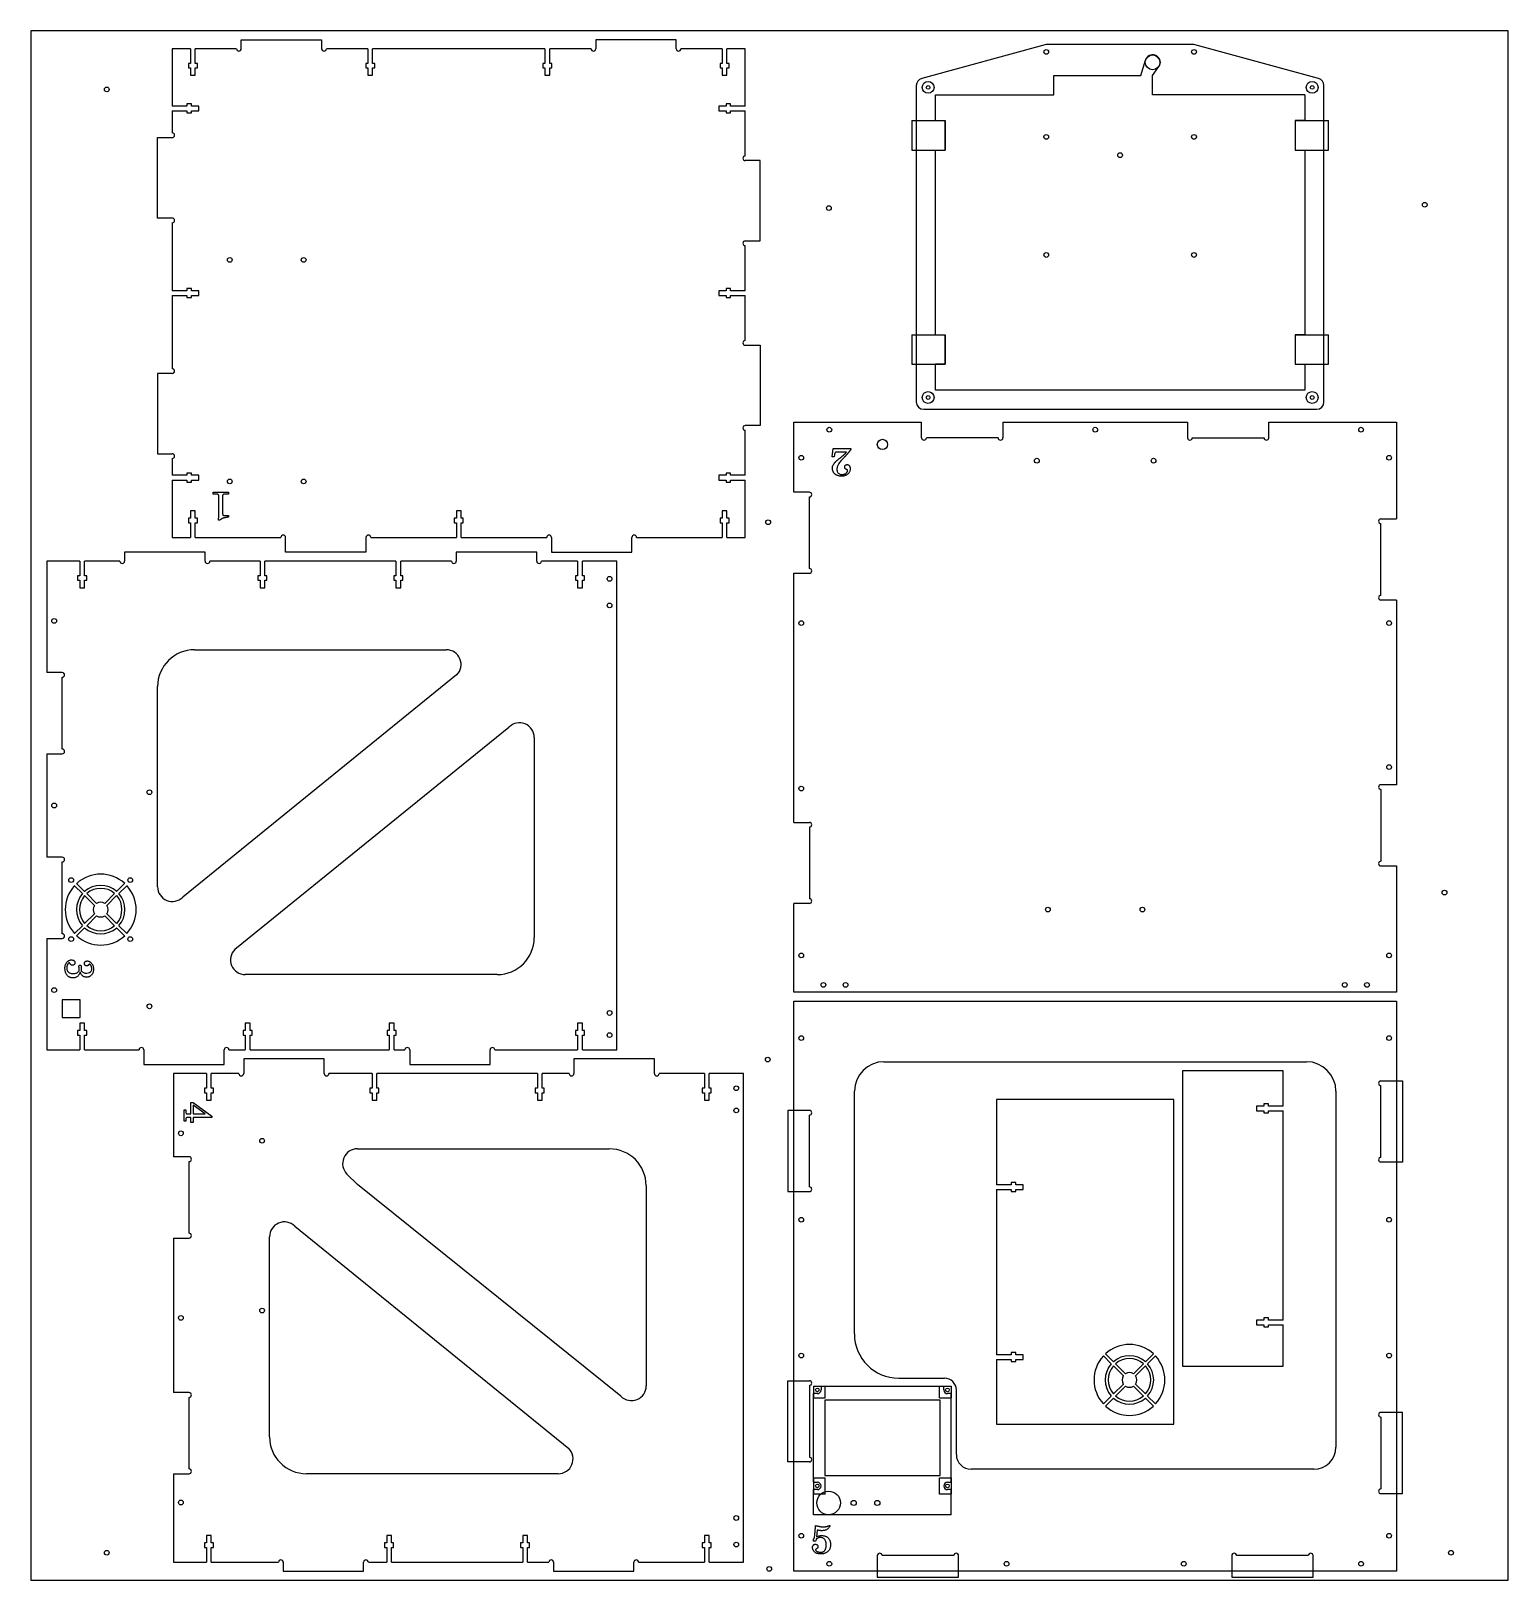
# Model space of a CAD drawing. Header units: inches. Extents: x 0 to 1000, y 0 to 1049.
import ezdxf

# ---------------------------------------------------------------- set-up
doc = ezdxf.new("R2010")
doc.units = ezdxf.units.IN
doc.header["$MEASUREMENT"] = 0
for name, color, linetype in [('helpline', 6, 'Continuous'), ('Layer_1', 7, 'Continuous'), ('m', 3, 'Continuous'), ('profil-wew', 4, 'Continuous'), ('wiercenie', 5, 'Continuous'), ('Wybranie 2mm', 3, 'Continuous'), ('Wybranie 3mm', 4, 'Continuous'), ('Wybranie 5mm', 3, 'Continuous'), ('Wybranie 8mm', 4, 'Continuous')]:
    doc.layers.add(name, color=color, linetype=linetype)

msp = doc.modelspace()

# ---------------------------------------------------------------- linework, layer by layer
for p, q in [((142.4, 1037), (142.4, 1043)), ((142.4, 1043), (196.8, 1043)), ((196.8, 1043), (196.8, 1037)), ((436.8, 1043), (382.4, 1043)), ((382.4, 1043), (382.4, 1037)), ((436.8, 1037), (436.8, 1043)), ((687.4, 1039.8), (603.1, 1016.8)), ((787.4, 1039.8), (687.4, 1039.8)), ((871.7, 1016.8), (787.4, 1039.8)), ((599.4, 1012), (599.4, 797.8)), ((875.4, 797.8), (875.4, 1012)), ((85.6, 976.8), (95.6, 976.8)), ((85.6, 922.3), (85.6, 976.8)), ((493.6, 961.2), (483.6, 961.2)), ((493.6, 906.8), (493.6, 961.2)), ((95.6, 922.3), (85.6, 922.3)), ((483.6, 906.8), (493.6, 906.8)), ((483.6, 836.2), (493.6, 836.2)), ((493.6, 836.2), (493.6, 781.8)), ((95.6, 817.1), (85.6, 817.1)), ((85.6, 817.1), (85.6, 762.7)), ((604.4, 792.8), (870.4, 792.8)), ((493.6, 781.8), (483.6, 781.8)), ((603, 773.5), (603, 784)), ((658, 784), (658, 773.5)), ((783, 784), (783, 773.5)), ((838, 773.5), (838, 784)), ((654.8, 773.5), (606.2, 773.5)), ((786.2, 773.5), (834.8, 773.5)), ((85.6, 762.7), (95.6, 762.7)), ((527, 736.7), (516.5, 736.7)), ((527, 685), (527, 733.5)), ((914, 718.6), (924.5, 718.6)), ((914, 666.8), (914, 715.4)), ((172.4, 696), (172.4, 706)), ((226.8, 706), (226.8, 696)), ((352.4, 706), (352.4, 696)), ((406.8, 696), (406.8, 706)), ((117.9, 696), (63.4, 696)), ((63.4, 696), (63.4, 690)), ((117.9, 690), (117.9, 696)), ((226.8, 696), (172.4, 696)), ((342.4, 696), (287.9, 696)), ((287.9, 696), (287.9, 690)), ((342.4, 690), (342.4, 696)), ((352.4, 696), (406.8, 696)), ((10.7, 690), (10.7, 614.5)), ((33.1, 690), (10.7, 690)), ((60.2, 690), (36.3, 690)), ((155.1, 690), (121.1, 690)), ((247.1, 690), (158.3, 690)), ((284.7, 690), (250.3, 690)), ((370.1, 690), (345.6, 690)), ((396.7, 690), (373.3, 690)), ((396.7, 359), (396.7, 690)), ((516.5, 681.8), (527, 681.8)), ((924.5, 663.6), (914, 663.6)), ((110.7, 630), (281.2, 630)), ((21.2, 614.5), (10.7, 614.5)), ((21.2, 562.7), (21.2, 611.3)), ((288.2, 612.9), (102.7, 462.4)), ((85.7, 469.5), (85.7, 605)), ((138.1, 427.1), (323.6, 577.6)), ((340.7, 570.5), (340.7, 435)), ((10.7, 559.5), (21.2, 559.5)), ((10.7, 559.5), (10.7, 489.5)), ((924.5, 538.6), (914, 538.6)), ((914, 535.4), (914, 486.8)), ((516.5, 513.1), (527, 513.1)), ((527, 509.9), (527, 461.4)), ((21.2, 489.5), (10.7, 489.5)), ((21.2, 437.7), (21.2, 486.3)), ((914, 483.6), (924.5, 483.6)), ((34.9, 464.9), (29.5, 470.2)), ((30.9, 471.7), (36.3, 466.3)), ((43, 456.8), (36.3, 463.5)), ((37.7, 464.9), (44.4, 458.2)), ((49.9, 458.2), (56.6, 464.9)), ((58, 463.5), (51.3, 456.8)), ((58, 466.3), (63.4, 471.7)), ((64.8, 470.2), (59.4, 464.9)), ((36.3, 444.5), (43, 451.2)), ((51.3, 451.2), (58, 444.5)), ((527, 458.2), (516.5, 458.2)), ((29.5, 437.8), (34.9, 443.1)), ((36.3, 441.7), (30.9, 436.3)), ((44.4, 449.8), (37.7, 443.1)), ((56.6, 443.1), (49.9, 449.8)), ((63.4, 436.3), (58, 441.7)), ((59.4, 443.1), (64.8, 437.8)), ((10.7, 434.5), (21.2, 434.5)), ((10.7, 434.5), (10.7, 359)), ((315.7, 410), (145.1, 410)), ((21.2, 393), (21.2, 381)), ((33.2, 393), (21.2, 393)), ((33.2, 381), (33.2, 393)), ((21.2, 381), (33.2, 381)), ((10.7, 359), (33.1, 359)), ((36.3, 359), (73.2, 359)), ((76.4, 359), (76.4, 349)), ((130.8, 349), (130.8, 359)), ((134, 359), (145.1, 359)), ((148.3, 359), (242.6, 359)), ((245.8, 359), (253.2, 359)), ((256.4, 359), (256.4, 349)), ((310.8, 349), (310.8, 359)), ((314, 359), (370.1, 359)), ((373.3, 359), (396.7, 359)), ((76.4, 349), (130.8, 349)), ((198.5, 353), (144, 353)), ((144, 353), (144, 343)), ((198.5, 343), (198.5, 353)), ((256.4, 349), (310.8, 349)), ((367.6, 353), (367.6, 343)), ((422.1, 353), (367.6, 353)), ((422.1, 343), (422.1, 353)), ((577.5, 351), (863.5, 351)), ((557.5, 166.7), (557.5, 331)), ((883.5, 331), (883.5, 90)), ((107, 286.6), (96.5, 286.6)), ((107, 234.8), (107, 283.4)), ((221, 292), (391.5, 292)), ((221, 267.9), (213.9, 274.9)), ((399.4, 124.4), (221, 267.9)), ((416.5, 267), (416.5, 131.5)), ((96.5, 231.6), (107, 231.6)), ((161.5, 97), (161.5, 232.5)), ((178.6, 239.6), (364.1, 89.1)), ((731.4, 146.4), (726.1, 151.8)), ((727.5, 153.2), (732.9, 147.8)), ((754.6, 147.8), (760, 153.2)), ((761.4, 151.8), (756, 146.4)), ((587.5, 136.7), (618.5, 136.7)), ((739.6, 138.3), (732.9, 145)), ((734.3, 146.4), (741, 139.7)), ((746.5, 139.7), (753.2, 146.4)), ((754.6, 145), (747.9, 138.3)), ((107, 126.9), (96.5, 126.9)), ((626.5, 85), (626.5, 128.7)), ((732.9, 126.1), (739.6, 132.7)), ((741, 131.3), (734.3, 124.6)), ((753.2, 124.6), (746.5, 131.3)), ((747.9, 132.7), (754.6, 126.1)), ((107, 75.2), (107, 123.7)), ((537.4, 121.7), (537.4, 70.7)), ((615.5, 121.7), (537.4, 121.7)), ((615.5, 70.7), (615.5, 121.7)), ((726.1, 119.3), (731.4, 124.6)), ((732.9, 123.2), (727.5, 117.8)), ((760, 117.8), (754.6, 123.2)), ((756, 124.6), (761.4, 119.3)), ((868.5, 75), (636.5, 75)), ((96.5, 72), (107, 72)), ((357, 72), (186.5, 72)), ((537.4, 70.7), (615.5, 70.7)), ((170.8, 12), (170.8, 6)), ((225.2, 6), (225.2, 12)), ((353.8, 12), (353.8, 6)), ((408.2, 6), (408.2, 12)), ((170.8, 6), (225.2, 6)), ((353.8, 6), (408.2, 6))]:
    msp.add_line(p, q)
for points in [[(108, 1037), (95.6, 1037), (95.6, 998.1)], [(108, 1037), (108, 1027), (106.6, 1027), (106.6, 1024), (108, 1024), (108, 1019), (111.2, 1019), (111.2, 1024), (112.7, 1024), (112.7, 1027), (111.2, 1027), (111.2, 1037)], [(139.2, 1037), (111.2, 1037)], [(228, 1037), (200, 1037)], [(228, 1037), (228, 1027), (226.6, 1027), (226.6, 1024), (228, 1024), (228, 1019), (231.2, 1019), (231.2, 1024), (232.7, 1024), (232.7, 1027), (231.2, 1027), (231.2, 1037)], [(348, 1037), (231.2, 1037)], [(348, 1037), (348, 1027), (346.6, 1027), (346.6, 1024), (348, 1024), (348, 1019), (351.2, 1019), (351.2, 1024), (352.7, 1024), (352.7, 1027), (351.2, 1027), (351.2, 1037)], [(379.2, 1037), (351.2, 1037)], [(468, 1037), (440, 1037)], [(468, 1037), (468, 1027), (466.6, 1027), (466.6, 1024), (468, 1024), (468, 1019), (471.2, 1019), (471.2, 1024), (472.7, 1024), (472.7, 1027), (471.2, 1027), (471.2, 1037)], [(483.6, 1037), (471.2, 1037)], [(483.6, 998.1), (483.6, 1037)], [(95.6, 994.9), (105.6, 994.9), (105.6, 993.5), (108.7, 993.5), (108.7, 994.9), (113.7, 994.9), (113.7, 998.1), (108.7, 998.1), (108.7, 999.6), (105.6, 999.6), (105.6, 998.1), (95.6, 998.1)], [(483.6, 998.1), (473.7, 998.1), (473.7, 999.6), (470.6, 999.6), (470.6, 998.1), (465.6, 998.1), (465.6, 994.9), (470.6, 994.9), (470.6, 993.5), (473.7, 993.5), (473.7, 994.9), (483.6, 994.9)], [(95.6, 994.9), (95.6, 980)], [(483.6, 964.4), (483.6, 994.9)], [(95.6, 919.1), (95.6, 873.1)], [(483.6, 873.1), (483.6, 903.6)], [(95.6, 869.9), (105.6, 869.9), (105.6, 868.5), (108.7, 868.5), (108.7, 869.9), (113.7, 869.9), (113.7, 873.1), (108.7, 873.1), (108.7, 874.6), (105.6, 874.6), (105.6, 873.1), (95.6, 873.1)], [(483.6, 873.1), (473.7, 873.1), (473.7, 874.6), (470.6, 874.6), (470.6, 873.1), (465.6, 873.1), (465.6, 869.9), (470.6, 869.9), (470.6, 868.5), (473.7, 868.5), (473.7, 869.9), (483.6, 869.9)], [(95.6, 869.9), (95.6, 820.3)], [(483.6, 839.4), (483.6, 869.9)], [(483.6, 748.1), (483.6, 778.6)], [(516.5, 784), (603, 784)], [(516.5, 736.7), (516.5, 784)], [(658, 784), (783, 784)], [(838, 784), (924.5, 784), (924.5, 718.6)], [(95.6, 759.5), (95.6, 748.1)], [(95.6, 744.9), (105.6, 744.9), (105.6, 743.5), (108.7, 743.5), (108.7, 744.9), (113.7, 744.9), (113.7, 748.1), (108.7, 748.1), (108.7, 749.6), (105.6, 749.6), (105.6, 748.1), (95.6, 748.1)], [(95.6, 744.9), (95.6, 706), (108, 706)], [(483.6, 748.1), (473.7, 748.1), (473.7, 749.6), (470.6, 749.6), (470.6, 748.1), (465.6, 748.1), (465.6, 744.9), (470.6, 744.9), (470.6, 743.5), (473.7, 743.5), (473.7, 744.9), (483.6, 744.9)], [(471.2, 706), (483.6, 706), (483.6, 744.9)], [(111.2, 706), (111.2, 716), (112.7, 716), (112.7, 719.1), (111.2, 719.1), (111.2, 724.1), (108, 724.1), (108, 719.1), (106.6, 719.1), (106.6, 716), (108, 716), (108, 706)], [(291.2, 706), (291.2, 716), (292.7, 716), (292.7, 719.1), (291.2, 719.1), (291.2, 724.1), (288, 724.1), (288, 719.1), (286.6, 719.1), (286.6, 716), (288, 716), (288, 706)], [(471.2, 706), (471.2, 716), (472.7, 716), (472.7, 719.1), (471.2, 719.1), (471.2, 724.1), (468, 724.1), (468, 719.1), (466.6, 719.1), (466.6, 716), (468, 716), (468, 706)], [(111.2, 706), (169.2, 706)], [(230, 706), (288, 706)], [(291.2, 706), (349.2, 706)], [(410, 706), (468, 706)], [(33.1, 690), (33.1, 680.1), (31.6, 680.1), (31.6, 677), (33.1, 677), (33.1, 672), (36.3, 672), (36.3, 677), (37.7, 677), (37.7, 680.1), (36.3, 680.1), (36.3, 690)], [(155.1, 690), (155.1, 680.1), (153.6, 680.1), (153.6, 677), (155.1, 677), (155.1, 672), (158.3, 672), (158.3, 677), (159.7, 677), (159.7, 680.1), (158.3, 680.1), (158.3, 690)], [(247.1, 690), (247.1, 680.1), (245.6, 680.1), (245.6, 677), (247.1, 677), (247.1, 672), (250.3, 672), (250.3, 677), (251.7, 677), (251.7, 680.1), (250.3, 680.1), (250.3, 690)], [(370.1, 690), (370.1, 680.1), (368.6, 680.1), (368.6, 677), (370.1, 677), (370.1, 672), (373.3, 672), (373.3, 677), (374.7, 677), (374.7, 680.1), (373.3, 680.1), (373.3, 690)], [(516.5, 513.1), (516.5, 681.8)], [(924.5, 663.6), (924.5, 538.6)], [(924.5, 483.6), (924.5, 398), (516.5, 398), (516.5, 458.2)], [(924.5, 6), (516.5, 6), (516.5, 392), (924.5, 392), (924.5, 6)], [(36.3, 359), (36.3, 369), (37.7, 369), (37.7, 372.1), (36.3, 372.1), (36.3, 377.1), (33.1, 377.1), (33.1, 372.1), (31.6, 372.1), (31.6, 369), (33.1, 369), (33.1, 359)], [(148.3, 359), (148.3, 369), (149.7, 369), (149.7, 372.1), (148.3, 372.1), (148.3, 377.1), (145.1, 377.1), (145.1, 372.1), (143.6, 372.1), (143.6, 369), (145.1, 369), (145.1, 359)], [(245.8, 359), (245.8, 369), (247.2, 369), (247.2, 372.1), (245.8, 372.1), (245.8, 377.1), (242.6, 377.1), (242.6, 372.1), (241.1, 372.1), (241.1, 369), (242.6, 369), (242.6, 359)], [(373.3, 359), (373.3, 369), (374.7, 369), (374.7, 372.1), (373.3, 372.1), (373.3, 377.1), (370.1, 377.1), (370.1, 372.1), (368.6, 372.1), (368.6, 369), (370.1, 369), (370.1, 359)], [(118.9, 343), (96.5, 343), (96.5, 286.6)], [(118.9, 343), (118.9, 333.1), (117.4, 333.1), (117.4, 329.9), (118.9, 329.9), (118.9, 324.9), (122.1, 324.9), (122.1, 329.9), (123.5, 329.9), (123.5, 333.1), (122.1, 333.1), (122.1, 343)], [(140.8, 343), (122.1, 343)], [(230.9, 343), (201.7, 343)], [(230.9, 343), (230.9, 333.1), (229.4, 333.1), (229.4, 329.9), (230.9, 329.9), (230.9, 324.9), (234.1, 324.9), (234.1, 329.9), (235.5, 329.9), (235.5, 333.1), (234.1, 333.1), (234.1, 343)], [(342.9, 343), (234.1, 343)], [(342.9, 343), (342.9, 333.1), (341.4, 333.1), (341.4, 329.9), (342.9, 329.9), (342.9, 324.9), (346.1, 324.9), (346.1, 329.9), (347.5, 329.9), (347.5, 333.1), (346.1, 333.1), (346.1, 343)], [(364.4, 343), (346.1, 343)], [(455.9, 343), (425.3, 343)], [(455.9, 343), (455.9, 333.1), (454.4, 333.1), (454.4, 329.9), (455.9, 329.9), (455.9, 324.9), (459.1, 324.9), (459.1, 329.9), (460.5, 329.9), (460.5, 333.1), (459.1, 333.1), (459.1, 343)], [(459.1, 12), (482.5, 12), (482.5, 343), (459.1, 343)], [(847.7, 321), (847.7, 344.9), (779.7, 344.9), (779.7, 144.9)], [(773.7, 325.5), (653.7, 325.5), (653.7, 267.6)], [(653.7, 149.4), (653.7, 105.5), (773.7, 105.5), (773.7, 325.5)], [(847.7, 321), (837.8, 321), (837.8, 322.5), (834.7, 322.5), (834.7, 321), (829.7, 321), (829.7, 317.8), (834.7, 317.8), (834.7, 316.4), (837.8, 316.4), (837.8, 317.8), (847.7, 317.8)], [(847.7, 176), (847.7, 317.8)], [(653.7, 264.4), (663.7, 264.4), (663.7, 263), (666.8, 263), (666.8, 264.4), (671.8, 264.4), (671.8, 267.6), (666.8, 267.6), (666.8, 269.1), (663.7, 269.1), (663.7, 267.6), (653.7, 267.6)], [(653.7, 264.4), (653.7, 152.6)], [(96.5, 231.6), (96.5, 126.9)], [(779.7, 144.9), (847.7, 144.9), (847.7, 172.8)], [(847.7, 176), (837.8, 176), (837.8, 177.5), (834.7, 177.5), (834.7, 176), (829.7, 176), (829.7, 172.8), (834.7, 172.8), (834.7, 171.4), (837.8, 171.4), (837.8, 172.8), (847.7, 172.8)], [(653.7, 149.4), (663.7, 149.4), (663.7, 148), (666.8, 148), (666.8, 149.4), (671.8, 149.4), (671.8, 152.6), (666.8, 152.6), (666.8, 154.1), (663.7, 154.1), (663.7, 152.6), (653.7, 152.6)], [(96.5, 72), (96.5, 12)], [(122.1, 12), (122.1, 22), (123.5, 22), (123.5, 25.1), (122.1, 25.1), (122.1, 30.1), (118.9, 30.1), (118.9, 25.1), (117.4, 25.1), (117.4, 22), (118.9, 22), (118.9, 12)], [(244.1, 12), (244.1, 22), (245.5, 22), (245.5, 25.1), (244.1, 25.1), (244.1, 30.1), (240.9, 30.1), (240.9, 25.1), (239.4, 25.1), (239.4, 22), (240.9, 22), (240.9, 12)], [(336.1, 12), (336.1, 22), (337.5, 22), (337.5, 25.1), (336.1, 25.1), (336.1, 30.1), (332.9, 30.1), (332.9, 25.1), (331.4, 25.1), (331.4, 22), (332.9, 22), (332.9, 12)], [(459.1, 12), (459.1, 22), (460.5, 22), (460.5, 25.1), (459.1, 25.1), (459.1, 30.1), (455.9, 30.1), (455.9, 25.1), (454.4, 25.1), (454.4, 22), (455.9, 22), (455.9, 12)], [(96.5, 12), (118.9, 12)], [(122.1, 12), (167.6, 12)], [(228.4, 12), (240.9, 12)], [(244.1, 12), (332.9, 12)], [(336.1, 12), (350.6, 12)], [(411.4, 12), (455.9, 12)]]:
    msp.add_lwpolyline(points)
for centre, radius in [((687.4, 1034.8), 1.6), ((787.4, 1034.8), 1.6), ((607.4, 1010.8), 1.25), ((867.4, 1010.8), 1.25), ((687.4, 977.3), 1.6), ((787.4, 977.3), 1.6), ((737.4, 964.9), 1.6), ((134.6, 894), 1.6), ((687.4, 897.3), 1.6), ((787.4, 897.3), 1.6), ((607.4, 800.8), 1.25), ((867.4, 800.8), 1.25), ((540.5, 779), 1.6), ((720.5, 779), 1.6), ((576.5, 769), 3.5), ((521.5, 760), 1.6), ((681, 758), 1.6), ((760, 758), 1.6), ((919.5, 760), 1.6), ((184.6, 744), 1.6), ((391.7, 660), 1.6), ((15.7, 649.5), 1.6), ((521.5, 648), 1.6), ((919.5, 648), 1.6), ((919.5, 550.5), 1.6), ((80.2, 533.5), 1.6), ((521.5, 536), 1.6), ((15.7, 524.5), 1.6), ((27.2, 474), 1.6), ((67.2, 474), 1.6), ((688.5, 454), 1.6), ((752.5, 454), 1.6), ((27.2, 434), 1.6), ((67.2, 434), 1.6), ((919.5, 423), 1.6), ((536.5, 403), 1.6), ((551.5, 403), 1.6), ((889.5, 403), 1.6), ((904.5, 403), 1.6), ((80.2, 388.5), 1.6), ((391.7, 384), 1.6), ((391.7, 369), 1.6), ((521.5, 367), 1.6), ((919.5, 367), 1.6), ((477.5, 333), 1.6), ((477.5, 318), 1.6), ((156.5, 297.5), 1.6), ((919.5, 244), 1.6), ((101.5, 177.5), 1.6), ((156.5, 182.5), 1.6), ((521.5, 152), 1.6), ((101.5, 52.5), 1.6), ((540, 52.2), 8), ((557, 52.2), 1.75), ((573, 52.2), 1.75), ((477.5, 42), 1.6), ((521.5, 30), 1.6), ((919.5, 30), 1.6), ((540.5, 11), 1.6), ((660.5, 11), 1.6), ((780.5, 11), 1.6), ((900.5, 11), 1.6)]:
    msp.add_circle(centre, radius)
for centre, radius, start, end in [((140.8, 1037), 1.6, 180, 0), ((198.4, 1037), 1.6, 180, 0), ((380.8, 1037), 1.6, 180, 360), ((438.4, 1037), 1.6, 180, 0), ((604.4, 1012), 5, 105.2551, 180), ((870.4, 1012), 5, 0, 74.7449), ((95.6, 978.4), 1.6, 270, 90), ((483.6, 962.8), 1.6, 90, 270), ((95.6, 920.7), 1.6, 270, 90), ((483.6, 905.2), 1.6, 90, 270), ((483.6, 837.8), 1.6, 90, 270), ((95.6, 818.7), 1.6, 270, 90), ((604.4, 797.8), 5, 180, 270), ((870.4, 797.8), 5, 270, 0), ((483.6, 780.2), 1.6, 90, 270), ((604.6, 773.5), 1.6, 180, 0), ((656.4, 773.5), 1.6, 180, 0), ((784.6, 773.5), 1.6, 180, 0), ((836.4, 773.5), 1.6, 180, 0), ((95.6, 761.1), 1.6, 270, 90), ((527, 735.1), 1.6, 270, 90), ((914, 717), 1.6, 90, 270), ((170.8, 706), 1.6, 0, 180), ((228.4, 706), 1.6, 0, 180), ((350.8, 706), 1.6, 0, 180), ((408.4, 706), 1.6, 0, 180), ((61.8, 690), 1.6, 180, 360), ((119.5, 690), 1.6, 180, 0), ((286.3, 690), 1.6, 180, 360), ((344, 690), 1.6, 180, 0), ((527, 683.4), 1.6, 270, 90), ((914, 665.2), 1.6, 90, 270), ((110.7, 605), 25, 90, 180), ((281.2, 620), 10, 315, 90), ((21.2, 612.9), 1.6, 270, 90), ((330.7, 570.5), 10, 0, 135), ((21.2, 561.1), 1.6, 270, 90), ((914, 537), 1.6, 90, 270), ((527, 511.5), 1.6, 270, 90), ((21.2, 487.9), 1.6, 270, 90), ((914, 485.2), 1.6, 90, 270), ((47.2, 454), 24, 47.388, 132.612), ((47.2, 454), 24, 137.388, 222.612), ((47.2, 454), 16.4, 138.4952, 221.5048), ((47.2, 454), 14.4, 138.9813, 221.0187), ((47.2, 454), 16.4, 48.4952, 131.5048), ((47.2, 454), 14.4, 48.9813, 131.0187), ((47.2, 454), 14.4, 318.9813, 41.0187), ((47.2, 454), 16.4, 318.4952, 41.5048), ((47.2, 454), 24, 317.388, 42.612), ((95.7, 469.5), 10, 180, 315), ((47.2, 454), 5, 146.537, 213.463), ((47.2, 454), 5, 56.537, 123.463), ((47.2, 454), 5, 326.537, 33.463), ((527, 459.8), 1.6, 270, 90), ((47.2, 454), 16.4, 228.4952, 311.5048), ((47.2, 454), 14.4, 228.9813, 311.0187), ((47.2, 454), 5, 236.537, 303.463), ((21.2, 436.1), 1.6, 270, 90), ((47.2, 454), 24, 227.388, 312.612), ((315.7, 435), 25, 270, 0), ((145.1, 420), 10, 135, 270), ((74.8, 359), 1.6, 0, 180), ((132.4, 359), 1.6, 0, 180), ((254.8, 359), 1.6, 0, 180), ((312.4, 359), 1.6, 0, 180), ((577.5, 331), 20, 90, 180), ((863.5, 331), 20, 0, 90), ((142.4, 343), 1.6, 180, 0), ((200.1, 343), 1.6, 180, 0), ((366, 343), 1.6, 180, 0), ((423.7, 343), 1.6, 180, 0), ((107, 285), 1.6, 270, 90), ((221, 282), 10, 90, 225), ((391.5, 267), 25, 0, 90), ((171.5, 232.5), 10, 45, 180), ((107, 233.2), 1.6, 270, 90), ((587.5, 166.7), 30, 180, 270), ((743.7, 135.5), 24, 47.388, 132.612), ((743.7, 135.5), 24, 137.388, 222.612), ((743.7, 135.5), 16.4, 48.4952, 131.5048), ((743.7, 135.5), 14.4, 48.9813, 131.0187), ((743.7, 135.5), 24, 317.388, 42.612), ((618.5, 128.7), 8, 360, 90), ((743.7, 135.5), 16.4, 138.4952, 221.5048), ((743.7, 135.5), 14.4, 138.9813, 221.0187), ((743.7, 135.5), 5, 146.537, 213.463), ((743.7, 135.5), 5, 56.537, 123.463), ((743.7, 135.5), 5, 326.537, 33.463), ((743.7, 135.5), 14.4, 318.9813, 41.0187), ((743.7, 135.5), 16.4, 318.4952, 41.5048), ((107, 125.3), 1.6, 270, 90), ((406.5, 131.5), 10, 225, 0), ((743.7, 135.5), 5, 236.537, 303.463), ((743.7, 135.5), 24, 227.388, 312.612), ((743.7, 135.5), 16.4, 228.4952, 311.5048), ((743.7, 135.5), 14.4, 228.9813, 311.0187), ((186.5, 97), 25, 180, 270), ((357, 82), 10, 270, 45), ((636.5, 85), 10, 180, 270), ((868.5, 90), 15, 270, 360), ((107, 73.6), 1.6, 270, 90), ((169.2, 12), 1.6, 360, 180), ((226.8, 12), 1.6, 360, 180), ((352.2, 12), 1.6, 360, 180), ((409.8, 12), 1.6, 360, 180)]:
    msp.add_arc(centre, radius, start, end)
at = {"layer": 'helpline'}
for p, q in [((1000, 1049), (0, 1049)), ((0, 1049), (0, 0)), ((1000, 0), (1000, 1049)), ((0, 0), (1000, 0))]:
    msp.add_line(p, q, dxfattribs=at)
at = {"layer": 'Layer_1', "color": 7}
for points in [[(544, 761.9), (543.7, 760.6), (542.5, 760.6), (543, 766.3)], [(543, 766.3), (555.1, 766.3), (555.1, 765.6)], [(552.2, 763.8), (546.2, 763.8)], [(550.4, 760), (548.8, 758.4)], [(124.7, 735.3), (123.3, 735.3), (123.3, 736.6), (133.8, 736.6), (133.8, 735.3), (132.1, 735.3)], [(127.1, 722.2), (127.1, 734.3)], [(129.7, 734.1), (129.7, 722.6)], [(127.9, 717.7), (127, 717.7)], [(131.4, 720.9), (133.7, 720.9), (133.7, 719.7)], [(32.6, 413.7), (32.6, 414.6)], [(104.8, 310.8), (104.8, 310.7), (103.6, 310.7), (103.6, 318.5), (104.8, 318.5), (104.8, 318.1)], [(106.1, 315.7), (108.2, 315.7), (108.2, 323.3), (109.8, 323.3), (122.4, 314.2), (122.4, 313.2)], [(117.9, 315.7), (109.8, 321.6), (109.8, 315.7), (117.9, 315.7)], [(122.4, 313.2), (109.8, 313.2), (109.8, 309.9), (108.2, 309.9), (108.2, 313.2), (106.1, 313.2)], [(532.3, 33.8), (531.9, 29.3)]]:
    msp.add_lwpolyline(points, dxfattribs=at)
for points, knots in [([(543.1, 750.6), (543, 750.8), (542.8, 751.3), (542.7, 752), (542.6, 752.9), (542.7, 754), (543.2, 755.3), (543.7, 756), (543.9, 756.4)], [0, 0, 0, 0, 0.699713, 1.407601, 2.140226, 3.430624, 4.723017, 6.081321, 6.081321, 6.081321, 6.081321]), ([(543.9, 756.4), (544, 756.4), (544.1, 756.6), (544.3, 756.8), (544.5, 757), (544.7, 757.2), (545, 757.5), (545.2, 757.7), (545.3, 757.8)], [0, 0, 0, 0, 0.26515, 0.549255, 0.852941, 1.186773, 1.560983, 1.975693, 1.975693, 1.975693, 1.975693]), ([(544.6, 763.5), (544.5, 763.5), (544.4, 763.4), (544.3, 763.2), (544.2, 762.9), (544.1, 762.6), (544, 762.3), (544, 762.1), (544, 761.9)], [0, 0, 0, 0, 0.21137, 0.441082, 0.696154, 0.990323, 1.333805, 1.72708, 1.72708, 1.72708, 1.72708]), ([(545.2, 763.8), (545.1, 763.8), (545, 763.7), (544.7, 763.6), (544.6, 763.6), (544.6, 763.5)], [0, 0, 0, 0, 0.2469244, 0.4687369, 0.6707101, 0.6707101, 0.6707101, 0.6707101]), ([(546.2, 763.8), (546.1, 763.8), (545.8, 763.8), (545.5, 763.8), (545.3, 763.8), (545.2, 763.8)], [0, 0, 0, 0, 0.383941, 0.717096, 1.000068, 1.000068, 1.000068, 1.000068]), ([(545.3, 757.8), (545.4, 757.9), (545.6, 758.1), (546, 758.4), (546.3, 758.6), (546.4, 758.8)], [0, 0, 0, 0, 0.44879, 0.950395, 1.504977, 1.504977, 1.504977, 1.504977]), ([(546.4, 758.8), (546.6, 758.9), (546.9, 759.2), (547.4, 759.6), (547.8, 759.9), (548, 760)], [0, 0, 0, 0, 0.604898, 1.279082, 2.022578, 2.022578, 2.022578, 2.022578]), ([(548.8, 758.4), (548.5, 758), (547.8, 757.3), (547, 756.2), (546.6, 755.5), (546.4, 755.2)], [0, 0, 0, 0, 1.528661, 2.86295, 4.015422, 4.015422, 4.015422, 4.015422]), ([(548, 760), (548.1, 760.1), (548.4, 760.3), (548.8, 760.6), (549, 760.8), (549.1, 760.9)], [0, 0, 0, 0, 0.524067, 1.003718, 1.438954, 1.438954, 1.438954, 1.438954]), ([(549.1, 760.9), (549.2, 761), (549.4, 761.2), (549.7, 761.4), (549.9, 761.6), (550.1, 761.7)], [0, 0, 0, 0, 0.401619, 0.80692, 1.21595, 1.21595, 1.21595, 1.21595]), ([(550.1, 761.7), (550.2, 761.8), (550.4, 762), (550.7, 762.3), (551, 762.6), (551.4, 763), (551.8, 763.4), (552, 763.7), (552.2, 763.8)], [0, 0, 0, 0, 0.41118, 0.845688, 1.304171, 1.807029, 2.374213, 3.005726, 3.005726, 3.005726, 3.005726]), ([(552.5, 762.3), (552.4, 762.2), (552.2, 762), (551.9, 761.7), (551.6, 761.3), (551.2, 760.9), (550.8, 760.5), (550.6, 760.2), (550.4, 760)], [0, 0, 0, 0, 0.376286, 0.804976, 1.286078, 1.821499, 2.413176, 3.061119, 3.061119, 3.061119, 3.061119]), ([(551.8, 752.2), (551.7, 752.3), (551.6, 752.3), (551.3, 752.6), (551.1, 752.8), (551, 753.1), (550.9, 753.4), (550.9, 753.8), (550.9, 754.2), (551.1, 754.6), (551.3, 754.9), (551.7, 755.2), (552.1, 755.3), (552.6, 755.4), (553.1, 755.3), (553.7, 755), (554, 754.7), (554.1, 754.6)], [0, 0, 0, 0, 0.319225, 0.628358, 0.942364, 1.260312, 1.579065, 1.910155, 2.362382, 2.783795, 3.205813, 3.630111, 4.059479, 4.525824, 5.137522, 5.717459, 6.326776, 6.326776, 6.326776, 6.326776]), ([(553.1, 763.1), (553.1, 763), (552.9, 762.8), (552.7, 762.6), (552.6, 762.4), (552.5, 762.3)], [0, 0, 0, 0, 0.324794, 0.669967, 1.035533, 1.035533, 1.035533, 1.035533]), ([(555.1, 765.6), (555, 765.5), (554.8, 765.2), (554.6, 764.9), (554.3, 764.6), (554.1, 764.3), (553.9, 764), (553.7, 763.8), (553.5, 763.5), (553.3, 763.3), (553.2, 763.2), (553.1, 763.1)], [0, 0, 0, 0, 0.456179, 0.875948, 1.259308, 1.614228, 1.948692, 2.262706, 2.564261, 2.861389, 3.154133, 3.154133, 3.154133, 3.154133]), ([(544.3, 749), (544.2, 749.1), (543.8, 749.4), (543.4, 750), (543.2, 750.4), (543.1, 750.6)], [0, 0, 0, 0, 0.70384, 1.398285, 2.099355, 2.099355, 2.099355, 2.099355]), ([(546.2, 747.9), (546, 748), (545.5, 748.2), (544.9, 748.5), (544.5, 748.8), (544.3, 749)], [0, 0, 0, 0, 0.757312, 1.48322, 2.189614, 2.189614, 2.189614, 2.189614]), ([(546.4, 755.2), (546.2, 754.9), (546, 754.2), (545.7, 753.3), (545.6, 752.2), (545.7, 751.3), (546, 750.3), (546.4, 749.8), (546.6, 749.6)], [0, 0, 0, 0, 1.04589, 2.049428, 3.036824, 4.088591, 5.030319, 5.928521, 5.928521, 5.928521, 5.928521]), ([(551, 747.9), (550.8, 747.8), (550.3, 747.6), (549.5, 747.5), (548.6, 747.5), (547.8, 747.5), (547, 747.6), (546.5, 747.8), (546.2, 747.9)], [0, 0, 0, 0, 0.783187, 1.586847, 2.421162, 3.269815, 4.083286, 4.873196, 4.873196, 4.873196, 4.873196]), ([(546.6, 749.6), (546.8, 749.4), (547.3, 749), (548.2, 748.7), (549, 748.6), (549.8, 748.7), (550.4, 748.8), (550.8, 748.9), (550.9, 749)], [0, 0, 0, 0, 0.881675, 1.802299, 2.834561, 3.452765, 4.051777, 4.641696, 4.641696, 4.641696, 4.641696]), ([(550.9, 749), (551.1, 749), (551.4, 749.2), (551.9, 749.5), (552.1, 749.8), (552.3, 749.9)], [0, 0, 0, 0, 0.558325, 1.095862, 1.626728, 1.626728, 1.626728, 1.626728]), ([(552.9, 748.9), (552.7, 748.8), (552.4, 748.5), (551.7, 748.1), (551.3, 748), (551, 747.9)], [0, 0, 0, 0, 0.715486, 1.441395, 2.188221, 2.188221, 2.188221, 2.188221]), ([(552.7, 750.7), (552.7, 750.8), (552.8, 751), (552.9, 751.2), (552.9, 751.4), (552.9, 751.5), (552.9, 751.5), (552.8, 751.6), (552.8, 751.7), (552.8, 751.7), (552.7, 751.8), (552.6, 751.8), (552.5, 751.9), (552.4, 751.9), (552.2, 752), (552.1, 752.1), (551.9, 752.2), (551.8, 752.2)], [0, 0, 0, 0, 0.272491, 0.508454, 0.71107, 0.790755, 0.859536, 0.918152, 0.975388, 1.04202, 1.12067, 1.2169, 1.33542, 1.476606, 1.648296, 1.858137, 2.106129, 2.106129, 2.106129, 2.106129]), ([(552.3, 749.9), (552.3, 750), (552.4, 750.2), (552.6, 750.4), (552.7, 750.6), (552.7, 750.7)], [0, 0, 0, 0, 0.3038126, 0.6096315, 0.9200587, 0.9200587, 0.9200587, 0.9200587]), ([(554.1, 754.6), (554.2, 754.4), (554.4, 754), (554.6, 753.3), (554.7, 752.6), (554.6, 751.8), (554.5, 751.2), (554.2, 750.5), (553.9, 749.9), (553.4, 749.4), (553.1, 749.1), (552.9, 748.9)], [0, 0, 0, 0, 0.661585, 1.377651, 2.179199, 2.880622, 3.563548, 4.244776, 4.925605, 5.605113, 6.297269, 6.297269, 6.297269, 6.297269]), ([(127.1, 734.3), (127.1, 734.4), (127.1, 734.7), (126.9, 735), (126.6, 735.2), (126.1, 735.3), (125.5, 735.3), (125, 735.3), (124.7, 735.3)], [0, 0, 0, 0, 0.393724, 0.722925, 1.056037, 1.502364, 2.128002, 2.938722, 2.938722, 2.938722, 2.938722]), ([(129.8, 734.8), (129.8, 734.7), (129.8, 734.6), (129.7, 734.3), (129.7, 734.2), (129.7, 734.1)], [0, 0, 0, 0, 0.1952447, 0.4270059, 0.6972983, 0.6972983, 0.6972983, 0.6972983]), ([(130.9, 735.3), (130.8, 735.3), (130.6, 735.3), (130.3, 735.2), (130.1, 735.1), (130, 735), (129.9, 734.9), (129.8, 734.8), (129.8, 734.8)], [0, 0, 0, 0, 0.301621, 0.556133, 0.766844, 0.943518, 1.100827, 1.25397, 1.25397, 1.25397, 1.25397]), ([(132.1, 735.3), (132, 735.3), (131.7, 735.3), (131.2, 735.3), (131, 735.3), (130.9, 735.3)], [0, 0, 0, 0, 0.506192, 0.93284, 1.280072, 1.280072, 1.280072, 1.280072]), ([(127, 717.7), (127, 718), (127, 718.6), (127.1, 719.4), (127.1, 720), (127.1, 720.2)], [0, 0, 0, 0, 0.914135, 1.742765, 2.485892, 2.485892, 2.485892, 2.485892]), ([(127.1, 720.2), (127.1, 720.4), (127.1, 720.9), (127.1, 721.6), (127.1, 722), (127.1, 722.2)], [0, 0, 0, 0, 0.691188, 1.365211, 2.022113, 2.022113, 2.022113, 2.022113]), ([(128.9, 718.5), (128.8, 718.4), (128.5, 718.3), (128.2, 718), (128, 717.8), (127.9, 717.7)], [0, 0, 0, 0, 0.452779, 0.865819, 1.243869, 1.243869, 1.243869, 1.243869]), ([(130.3, 719.1), (130.1, 719.1), (129.8, 719), (129.3, 718.7), (129, 718.6), (128.9, 718.5)], [0, 0, 0, 0, 0.54288, 1.050543, 1.525357, 1.525357, 1.525357, 1.525357]), ([(129.7, 722.6), (129.7, 722.4), (129.7, 722.2), (129.7, 721.9), (129.8, 721.7), (129.8, 721.6)], [0, 0, 0, 0, 0.3782518, 0.6943689, 0.9490644, 0.9490644, 0.9490644, 0.9490644]), ([(129.8, 721.6), (129.8, 721.6), (129.8, 721.4), (129.9, 721.3), (129.9, 721.2), (130, 721.1)], [0, 0, 0, 0, 0.2047604, 0.3806366, 0.5401199, 0.5401199, 0.5401199, 0.5401199]), ([(130, 721.1), (130, 721.1), (130.1, 721), (130.3, 721), (130.4, 720.9), (130.5, 720.9)], [0, 0, 0, 0, 0.170622, 0.3543907, 0.5619627, 0.5619627, 0.5619627, 0.5619627]), ([(133.7, 719.7), (133.5, 719.7), (133.1, 719.7), (132.5, 719.6), (131.9, 719.6), (131.4, 719.4), (130.8, 719.3), (130.4, 719.2), (130.3, 719.1)], [0, 0, 0, 0, 0.611642, 1.219519, 1.825589, 2.419546, 2.99063, 3.540305, 3.540305, 3.540305, 3.540305]), ([(130.5, 720.9), (130.6, 720.9), (130.8, 720.9), (131.1, 720.9), (131.3, 720.9), (131.4, 720.9)], [0, 0, 0, 0, 0.2490376, 0.5481185, 0.8979425, 0.8979425, 0.8979425, 0.8979425]), ([(25.6, 419.5), (25.8, 419.6), (26.2, 419.8), (26.8, 419.9), (27.4, 419.9), (28.1, 419.9), (28.7, 419.7), (29, 419.5), (29.1, 419.4)], [0, 0, 0, 0, 0.609922, 1.23083, 1.877965, 2.534492, 3.12284, 3.673943, 3.673943, 3.673943, 3.673943]), ([(24.5, 409.5), (24.3, 409.7), (24, 410.1), (23.7, 410.7), (23.4, 411.5), (23.2, 412.3), (23, 413.2), (23, 414.1), (23, 414.9), (23.1, 415.7), (23.3, 416.2), (23.3, 416.5)], [0, 0, 0, 0, 0.733125, 1.492981, 2.293545, 3.137114, 4.025102, 4.967343, 5.798545, 6.591216, 7.353343, 7.353343, 7.353343, 7.353343]), ([(23.3, 416.5), (23.4, 416.7), (23.6, 417.2), (23.9, 417.8), (24.2, 418.3), (24.6, 418.8), (25.1, 419.2), (25.5, 419.4), (25.6, 419.5)], [0, 0, 0, 0, 0.722163, 1.405143, 2.059778, 2.690585, 3.30133, 3.90397, 3.90397, 3.90397, 3.90397]), ([(24.3, 415.7), (24.3, 415.6), (24.3, 415.3), (24.2, 414.9), (24.2, 414.2), (24.3, 413.4), (24.6, 412.4), (25.1, 411.9), (25.3, 411.7)], [0, 0, 0, 0, 0.432218, 0.853371, 1.266071, 2.39033, 3.38998, 4.351601, 4.351601, 4.351601, 4.351601]), ([(24.7, 416.8), (24.7, 416.7), (24.6, 416.5), (24.4, 416.1), (24.4, 415.8), (24.3, 415.7)], [0, 0, 0, 0, 0.381283, 0.777871, 1.191158, 1.191158, 1.191158, 1.191158]), ([(31.5, 408.7), (31.2, 408.5), (30.7, 408.1), (29.6, 407.8), (28.6, 407.7), (27.7, 407.8), (26.9, 407.9), (26.2, 408.2), (25.6, 408.5), (25, 409), (24.7, 409.3), (24.5, 409.5)], [0, 0, 0, 0, 1.017509, 2.093969, 3.293479, 4.088537, 4.846475, 5.583374, 6.307604, 7.025954, 7.753914, 7.753914, 7.753914, 7.753914]), ([(26.5, 417.3), (26.5, 417.4), (26.4, 417.6), (26.3, 417.7), (26.2, 417.9), (26.1, 417.9), (26, 417.9), (25.9, 417.9), (25.7, 417.9), (25.5, 417.8), (25.3, 417.6), (25.1, 417.4), (24.9, 417.1), (24.8, 416.9), (24.7, 416.8)], [0, 0, 0, 0, 0.269665, 0.468646, 0.598338, 0.676427, 0.773698, 0.896274, 1.103851, 1.332768, 1.599292, 1.899452, 2.223752, 2.575425, 2.575425, 2.575425, 2.575425]), ([(25.3, 411.7), (25.6, 411.5), (26.1, 411), (27.3, 410.7), (28.5, 410.6), (29.7, 410.7), (30.7, 411), (31.3, 411.3), (31.6, 411.5)], [0, 0, 0, 0, 1.01989, 2.136994, 3.418649, 4.673199, 5.732724, 6.649807, 6.649807, 6.649807, 6.649807]), ([(27.2, 416.6), (27.1, 416.6), (27, 416.7), (26.7, 417), (26.6, 417.2), (26.5, 417.3)], [0, 0, 0, 0, 0.305558, 0.661935, 1.076153, 1.076153, 1.076153, 1.076153]), ([(29.3, 416.8), (29.2, 416.7), (29, 416.5), (28.6, 416.4), (28.1, 416.3), (27.8, 416.3), (27.5, 416.4), (27.3, 416.5), (27.2, 416.6)], [0, 0, 0, 0, 0.4308, 0.855395, 1.307941, 1.635976, 1.944284, 2.243212, 2.243212, 2.243212, 2.243212]), ([(29.1, 419.4), (29.3, 419.3), (29.5, 419.1), (29.7, 418.6), (29.8, 418.1), (29.7, 417.6), (29.6, 417.1), (29.4, 416.9), (29.3, 416.8)], [0, 0, 0, 0, 0.529491, 1.037154, 1.57085, 2.040342, 2.480756, 2.924973, 2.924973, 2.924973, 2.924973]), ([(33.3, 411.8), (33.1, 411.4), (32.9, 410.6), (32.3, 409.5), (31.8, 409), (31.5, 408.7)], [0, 0, 0, 0, 1.353767, 2.53469, 3.591071, 3.591071, 3.591071, 3.591071]), ([(31.6, 411.5), (31.8, 411.7), (32.2, 412), (32.6, 412.9), (32.6, 413.4), (32.6, 413.7)], [0, 0, 0, 0, 0.838636, 1.66687, 2.573023, 2.573023, 2.573023, 2.573023]), ([(32.6, 414.6), (32.6, 414.7), (32.5, 414.8), (32.5, 415.1), (32.5, 415.3), (32.5, 415.4), (32.5, 415.6), (32.5, 415.8), (32.6, 416.1), (32.8, 416.4), (33.2, 416.5), (33.6, 416.4), (33.9, 416.1), (33.9, 415.7), (33.9, 415.5), (33.9, 415.4), (33.9, 415.3), (33.9, 415.2), (33.9, 415.1), (33.9, 415.1), (33.9, 415)], [0, 0, 0, 0, 0.233625, 0.455601, 0.666054, 0.833839, 0.961807, 1.049959, 1.51093, 1.862683, 2.243411, 2.653101, 3.028863, 3.518819, 3.604128, 3.68944, 3.774756, 3.877167, 3.979897, 4.083258, 4.083258, 4.083258, 4.083258]), ([(33.5, 411.2), (33.5, 411.2), (33.5, 411.3), (33.4, 411.3), (33.4, 411.4), (33.4, 411.5), (33.3, 411.6), (33.3, 411.7), (33.3, 411.8)], [0, 0, 0, 0, 0.0941962, 0.1782192, 0.2528557, 0.3446599, 0.4795512, 0.6576356, 0.6576356, 0.6576356, 0.6576356]), ([(35.2, 409), (34.9, 409.2), (34.5, 409.6), (33.9, 410.3), (33.6, 410.9), (33.5, 411.2)], [0, 0, 0, 0, 0.875082, 1.787966, 2.773593, 2.773593, 2.773593, 2.773593]), ([(33.9, 415), (33.9, 415), (33.9, 414.8), (33.9, 414.6), (33.9, 414.5), (33.9, 414.5)], [0, 0, 0, 0, 0.2019216, 0.3983257, 0.5893901, 0.5893901, 0.5893901, 0.5893901]), ([(33.9, 414.5), (33.9, 414.4), (33.9, 414.3), (33.9, 414.1), (33.9, 413.7), (33.9, 413.1), (34.2, 412.3), (34.6, 411.9), (34.8, 411.8)], [0, 0, 0, 0, 0.190527, 0.352621, 0.486282, 1.385391, 2.1841, 2.963053, 2.963053, 2.963053, 2.963053]), ([(34.8, 411.8), (35.1, 411.6), (35.6, 411.3), (36.5, 411), (37.9, 411), (39.5, 411.1), (41, 412.3), (41.2, 413.5), (41.1, 414.3), (41.1, 414.7), (41, 415), (41, 415.1)], [0, 0, 0, 0, 0.858519, 1.831231, 2.966263, 4.941956, 6.473427, 8.168187, 8.543955, 8.922804, 9.307744, 9.307744, 9.307744, 9.307744]), ([(38.5, 416), (38.4, 416), (38.3, 415.9), (38, 415.9), (37.7, 415.9), (37.3, 415.9), (36.9, 416), (36.6, 416.3), (36.3, 416.6), (36.2, 417), (36.1, 417.5), (36.2, 417.9), (36.4, 418.4), (36.6, 418.7), (37, 419), (37.5, 419.2), (38, 419.2), (38.6, 419.2), (39.2, 419.1), (39.5, 418.9), (39.7, 418.8)], [0, 0, 0, 0, 0.227667, 0.473894, 0.747609, 1.210836, 1.629215, 2.033589, 2.435703, 2.84609, 3.295165, 3.767819, 4.219331, 4.683494, 5.156688, 5.639967, 6.169135, 6.753866, 7.32495, 7.898136, 7.898136, 7.898136, 7.898136]), ([(39.1, 416.7), (39, 416.6), (38.9, 416.4), (38.7, 416.2), (38.5, 416.1), (38.5, 416)], [0, 0, 0, 0, 0.3550515, 0.6569179, 0.9128487, 0.9128487, 0.9128487, 0.9128487]), ([(39.3, 417), (39.3, 417), (39.3, 416.9), (39.2, 416.8), (39.1, 416.7), (39.1, 416.7)], [0, 0, 0, 0, 0.0987214, 0.2255472, 0.3814309, 0.3814309, 0.3814309, 0.3814309]), ([(40.1, 416.8), (40.1, 416.8), (40, 416.9), (39.8, 417), (39.6, 417), (39.5, 417), (39.4, 417), (39.4, 417), (39.3, 417)], [0, 0, 0, 0, 0.2354756, 0.4416424, 0.6314609, 0.7141359, 0.7927899, 0.8693521, 0.8693521, 0.8693521, 0.8693521]), ([(42, 411.5), (41.9, 411.2), (41.7, 410.8), (41.4, 410.2), (41, 409.7), (40.6, 409.3), (40.1, 408.9), (39.8, 408.7), (39.6, 408.6)], [0, 0, 0, 0, 0.694991, 1.351398, 1.979499, 2.590914, 3.200047, 3.822153, 3.822153, 3.822153, 3.822153]), ([(39.7, 418.8), (39.8, 418.7), (40.2, 418.5), (40.6, 418.1), (40.9, 417.8), (41, 417.6)], [0, 0, 0, 0, 0.598699, 1.197408, 1.808161, 1.808161, 1.808161, 1.808161]), ([(40.6, 416.1), (40.6, 416.2), (40.5, 416.3), (40.3, 416.6), (40.2, 416.7), (40.1, 416.8)], [0, 0, 0, 0, 0.3091413, 0.5978205, 0.8698755, 0.8698755, 0.8698755, 0.8698755]), ([(41, 415.1), (40.9, 415.2), (40.9, 415.4), (40.8, 415.8), (40.7, 416), (40.6, 416.1)], [0, 0, 0, 0, 0.360165, 0.705654, 1.038936, 1.038936, 1.038936, 1.038936]), ([(41, 417.6), (41.2, 417.5), (41.4, 417.1), (41.7, 416.5), (41.9, 416.1), (42, 415.9)], [0, 0, 0, 0, 0.637397, 1.293805, 1.978205, 1.978205, 1.978205, 1.978205]), ([(42, 415.9), (42, 415.7), (42.2, 415.2), (42.3, 414.5), (42.3, 413.7), (42.3, 412.9), (42.2, 412.2), (42, 411.7), (42, 411.5)], [0, 0, 0, 0, 0.720815, 1.454403, 2.208909, 3.017374, 3.776271, 4.494348, 4.494348, 4.494348, 4.494348]), ([(39.6, 408.6), (39.4, 408.5), (39, 408.4), (38.4, 408.3), (37.6, 408.2), (36.8, 408.3), (35.9, 408.5), (35.4, 408.8), (35.2, 409)], [0, 0, 0, 0, 0.620766, 1.256558, 1.920514, 2.854335, 3.736855, 4.607742, 4.607742, 4.607742, 4.607742]), ([(104.8, 318.1), (104.8, 318), (104.8, 317.7), (104.8, 317.3), (104.8, 317), (104.8, 316.9)], [0, 0, 0, 0, 0.494817, 0.921465, 1.280063, 1.280063, 1.280063, 1.280063]), ([(104.8, 316.9), (104.9, 316.8), (104.9, 316.6), (104.9, 316.3), (105, 316.2), (105, 316.2)], [0, 0, 0, 0, 0.2988054, 0.5450323, 0.7425705, 0.7425705, 0.7425705, 0.7425705]), ([(105, 316.2), (105.1, 316.1), (105.1, 316), (105.2, 315.9), (105.3, 315.8), (105.4, 315.8)], [0, 0, 0, 0, 0.179061, 0.3420503, 0.5010246, 0.5010246, 0.5010246, 0.5010246]), ([(105.4, 315.8), (105.4, 315.8), (105.6, 315.8), (105.8, 315.7), (106, 315.7), (106.1, 315.7)], [0, 0, 0, 0, 0.1952443, 0.4270056, 0.697298, 0.697298, 0.697298, 0.697298]), ([(105.4, 313.1), (105.3, 313.1), (105.2, 313), (105.1, 312.9), (105, 312.8), (104.9, 312.6), (104.9, 312.3), (104.9, 312.2), (104.8, 312.1)], [0, 0, 0, 0, 0.158968, 0.321957, 0.501028, 0.709083, 0.95531, 1.242873, 1.242873, 1.242873, 1.242873]), ([(104.8, 312.1), (104.8, 311.9), (104.8, 311.7), (104.8, 311.2), (104.8, 310.9), (104.8, 310.8)], [0, 0, 0, 0, 0.361429, 0.796606, 1.305654, 1.305654, 1.305654, 1.305654]), ([(106.1, 313.2), (106, 313.2), (105.8, 313.2), (105.6, 313.2), (105.4, 313.1), (105.4, 313.1)], [0, 0, 0, 0, 0.2702921, 0.5020534, 0.6973006, 0.6973006, 0.6973006, 0.6973006]), ([(530.4, 28.5), (530.5, 29), (530.6, 30.1), (530.8, 31.6), (530.8, 32.6), (530.9, 33.1)], [0, 0, 0, 0, 1.624836, 3.168119, 4.629993, 4.629993, 4.629993, 4.629993]), ([(530.9, 33.1), (530.9, 33.5), (531, 34.4), (531.1, 35.7), (531.1, 36.5), (531.2, 36.9)], [0, 0, 0, 0, 1.373287, 2.647902, 3.824203, 3.824203, 3.824203, 3.824203]), ([(531.2, 36.9), (531.4, 36.8), (531.8, 36.7), (532.4, 36.6), (532.9, 36.5), (533.4, 36.4), (533.9, 36.3), (534.2, 36.3), (534.3, 36.2)], [0, 0, 0, 0, 0.684228, 1.296817, 1.837847, 2.32807, 2.788204, 3.218327, 3.218327, 3.218327, 3.218327]), ([(534.1, 33.5), (533.9, 33.5), (533.6, 33.6), (533, 33.7), (532.6, 33.8), (532.3, 33.8)], [0, 0, 0, 0, 0.510524, 1.111175, 1.802417, 1.802417, 1.802417, 1.802417]), ([(538.5, 34), (538.2, 33.9), (537.6, 33.6), (536.6, 33.5), (535.8, 33.4), (535.1, 33.4), (534.6, 33.4), (534.3, 33.5), (534.1, 33.5)], [0, 0, 0, 0, 0.927391, 1.926275, 3.017221, 3.520641, 4.007595, 4.478745, 4.478745, 4.478745, 4.478745]), ([(534.3, 36.2), (534.4, 36.2), (534.7, 36.2), (535.1, 36.1), (535.3, 36.1), (535.5, 36.1)], [0, 0, 0, 0, 0.403869, 0.790137, 1.158842, 1.158842, 1.158842, 1.158842]), ([(535.5, 36.1), (535.6, 36.1), (535.9, 36.1), (536.3, 36.1), (536.7, 36.1), (537, 36.1), (537.4, 36.1), (537.6, 36.1), (537.7, 36.1)], [0, 0, 0, 0, 0.387007, 0.796596, 1.22886, 1.590021, 1.92285, 2.22747, 2.22747, 2.22747, 2.22747]), ([(537.7, 36.1), (537.8, 36.1), (538, 36.1), (538.2, 36.2), (538.4, 36.2), (538.5, 36.2)], [0, 0, 0, 0, 0.2867591, 0.5630716, 0.829135, 0.829135, 0.829135, 0.829135]), ([(538.5, 36.2), (538.6, 36.2), (538.8, 36.3), (539.1, 36.4), (539.2, 36.4), (539.3, 36.4)], [0, 0, 0, 0, 0.2788519, 0.5602539, 0.8446393, 0.8446393, 0.8446393, 0.8446393]), ([(540.4, 35.7), (540.2, 35.5), (539.9, 35), (539.3, 34.4), (538.8, 34.1), (538.5, 34)], [0, 0, 0, 0, 0.856606, 1.708236, 2.589497, 2.589497, 2.589497, 2.589497]), ([(539.3, 36.4), (539.4, 36.5), (539.6, 36.5), (539.9, 36.7), (540.1, 36.7), (540.2, 36.8)], [0, 0, 0, 0, 0.3042025, 0.6337341, 0.9886119, 0.9886119, 0.9886119, 0.9886119]), ([(540.2, 36.8), (540.3, 36.8), (540.3, 36.8), (540.4, 36.9), (540.4, 36.9), (540.4, 36.9)], [0, 0, 0, 0, 0.0688254, 0.133797, 0.199767, 0.199767, 0.199767, 0.199767]), ([(540.4, 36.9), (540.4, 36.9), (540.5, 36.9), (540.6, 36.9), (540.6, 36.9), (540.7, 36.9), (540.8, 36.8), (540.8, 36.6), (540.8, 36.5), (540.8, 36.4), (540.7, 36.3), (540.6, 36.1), (540.5, 35.9), (540.4, 35.8), (540.4, 35.7)], [0, 0, 0, 0, 0.066923, 0.127249, 0.181364, 0.29861, 0.407863, 0.551848, 0.660521, 0.784738, 0.927365, 1.102887, 1.324207, 1.591339, 1.591339, 1.591339, 1.591339]), ([(529.7, 20.1), (529.6, 20.3), (529.4, 20.7), (529.2, 21.4), (529.1, 22), (529.2, 22.6), (529.4, 23.2), (529.6, 23.5), (529.7, 23.6)], [0, 0, 0, 0, 0.706085, 1.386984, 2.063595, 2.649908, 3.203124, 3.75763, 3.75763, 3.75763, 3.75763]), ([(529.9, 26.4), (529.9, 26.5), (529.8, 26.6), (529.7, 26.8), (529.7, 27.1), (529.7, 27.3), (529.7, 27.5), (529.8, 27.6), (529.8, 27.7)], [0, 0, 0, 0, 0.227158, 0.461884, 0.719104, 0.935895, 1.146946, 1.35831, 1.35831, 1.35831, 1.35831]), ([(529.7, 23.6), (529.8, 23.7), (530.1, 24), (530.6, 24.2), (531, 24.3), (531.5, 24.2), (531.9, 24.1), (532.2, 23.9), (532.3, 23.8)], [0, 0, 0, 0, 0.545382, 1.049014, 1.557761, 2.024428, 2.456922, 2.889938, 2.889938, 2.889938, 2.889938]), ([(529.8, 27.7), (529.9, 27.8), (530, 27.9), (530.2, 28.2), (530.3, 28.4), (530.4, 28.5)], [0, 0, 0, 0, 0.2589628, 0.5814622, 0.970189, 0.970189, 0.970189, 0.970189]), ([(531.7, 27.8), (531.7, 27.5), (531.6, 27), (531.2, 26.3), (530.7, 26.2), (530.3, 26.2), (530.1, 26.3), (530, 26.4), (529.9, 26.4)], [0, 0, 0, 0, 0.915239, 1.58073, 2.204209, 2.447279, 2.67396, 2.89878, 2.89878, 2.89878, 2.89878]), ([(531.7, 21), (531.6, 21), (531.4, 20.8), (531.3, 20.7), (531.2, 20.4), (531.2, 20.2), (531.3, 20), (531.4, 19.9), (531.5, 19.8)], [0, 0, 0, 0, 0.325994, 0.575159, 0.772444, 0.979571, 1.204803, 1.462457, 1.462457, 1.462457, 1.462457]), ([(537.4, 27.5), (537.2, 27.7), (536.7, 28.3), (535.7, 28.7), (534.8, 28.8), (534.1, 28.8), (533.6, 28.7), (533.1, 28.6), (532.7, 28.4), (532.2, 28.1), (531.9, 27.9), (531.7, 27.8)], [0, 0, 0, 0, 1.047878, 2.082272, 3.212052, 3.730251, 4.230985, 4.72008, 5.219113, 5.749562, 6.316668, 6.316668, 6.316668, 6.316668]), ([(532.5, 21.7), (532.5, 21.7), (532.3, 21.5), (532, 21.3), (531.8, 21.1), (531.7, 21)], [0, 0, 0, 0, 0.293131, 0.662348, 1.115858, 1.115858, 1.115858, 1.115858]), ([(531.9, 29.3), (532.1, 29.4), (532.5, 29.6), (533.2, 29.8), (533.6, 29.9), (533.7, 29.9)], [0, 0, 0, 0, 0.753594, 1.411884, 1.978145, 1.978145, 1.978145, 1.978145]), ([(532.3, 23.8), (532.4, 23.7), (532.6, 23.5), (532.7, 23.1), (532.8, 22.7), (532.7, 22.3), (532.7, 22), (532.6, 21.8), (532.5, 21.7)], [0, 0, 0, 0, 0.430798, 0.855394, 1.30794, 1.644481, 1.944534, 2.220549, 2.220549, 2.220549, 2.220549]), ([(533.7, 29.9), (533.9, 30), (534.3, 30), (534.8, 30.1), (535.4, 30.1), (536.2, 30.1), (537, 29.9), (537.5, 29.8), (537.8, 29.7)], [0, 0, 0, 0, 0.52704, 1.059338, 1.600022, 2.477224, 3.308967, 4.108509, 4.108509, 4.108509, 4.108509]), ([(537.2, 19.7), (537.3, 19.9), (537.6, 20.2), (537.9, 20.8), (538.1, 21.4), (538.3, 22.2), (538.4, 23), (538.5, 24.1), (538.4, 25.2), (538.1, 26.5), (537.6, 27.2), (537.4, 27.5)], [0, 0, 0, 0, 0.598353, 1.247233, 1.960837, 2.731241, 3.549263, 4.42308, 5.852328, 7.102702, 8.236733, 8.236733, 8.236733, 8.236733]), ([(537.8, 29.7), (538, 29.6), (538.5, 29.4), (539.2, 29), (539.7, 28.5), (540.2, 27.9), (540.6, 27.2), (541, 26.5), (541.2, 25.7), (541.3, 24.9), (541.4, 24), (541.3, 23.1), (541.2, 22.2), (541, 21.6), (540.9, 21.4)], [0, 0, 0, 0, 0.786318, 1.545982, 2.293975, 3.041968, 3.801632, 4.587951, 5.401056, 6.2412, 7.121243, 8.081113, 8.991442, 9.867357, 9.867357, 9.867357, 9.867357]), ([(540.9, 21.4), (540.8, 21.1), (540.6, 20.6), (540.1, 19.9), (539.7, 19.5), (539.5, 19.3)], [0, 0, 0, 0, 0.828088, 1.639678, 2.452854, 2.452854, 2.452854, 2.452854]), ([(531.1, 18.5), (530.9, 18.7), (530.6, 18.9), (530.1, 19.5), (529.8, 19.9), (529.7, 20.1)], [0, 0, 0, 0, 0.716366, 1.42861, 2.151986, 2.151986, 2.151986, 2.151986]), ([(537.4, 18.1), (537.1, 18), (536.5, 17.8), (535.5, 17.7), (534.4, 17.6), (533.3, 17.7), (532.1, 18), (531.5, 18.3), (531.1, 18.5)], [0, 0, 0, 0, 0.90314, 1.852719, 2.860562, 4.152623, 5.325909, 6.426001, 6.426001, 6.426001, 6.426001]), ([(531.5, 19.8), (531.6, 19.8), (531.7, 19.6), (532, 19.5), (532.2, 19.3), (532.6, 19.2), (532.9, 19), (533.2, 19), (533.3, 18.9)], [0, 0, 0, 0, 0.276077, 0.576614, 0.905029, 1.257583, 1.630038, 2.024185, 2.024185, 2.024185, 2.024185]), ([(533.3, 18.9), (533.4, 18.9), (533.7, 18.8), (534.1, 18.8), (534.5, 18.8), (535, 18.8), (535.5, 18.9), (535.9, 19), (536.1, 19)], [0, 0, 0, 0, 0.40162, 0.804851, 1.211759, 1.749832, 2.275873, 2.795234, 2.795234, 2.795234, 2.795234]), ([(536.1, 19), (536.2, 19.1), (536.5, 19.2), (536.9, 19.4), (537.1, 19.6), (537.2, 19.7)], [0, 0, 0, 0, 0.4959, 0.943607, 1.354787, 1.354787, 1.354787, 1.354787]), ([(539.5, 19.3), (539.3, 19.2), (538.9, 18.8), (538.2, 18.4), (537.6, 18.2), (537.4, 18.1)], [0, 0, 0, 0, 0.815865, 1.657178, 2.538776, 2.538776, 2.538776, 2.538776])]:
    msp.add_open_spline(points, degree=3, knots=knots, dxfattribs=at)
at = {"layer": 'm'}
for centre in [(51.3, 1009.4), (540.2, 929.1), (943.6, 931.3), (184.6, 894), (900.5, 779), (134.6, 744), (499.1, 716.3), (391.7, 678), (957, 465.5), (521.5, 423), (15.7, 399.5), (498.8, 352.4), (101.5, 302.5), (521.5, 244), (919.5, 152), (477.5, 24), (51.3, 18.5), (961.4, 18.5), (499.8, 7.5)]:
    msp.add_circle(centre, 1.6, dxfattribs=at)
at = {"layer": 'profil-wew'}
msp.add_circle((759.4, 1027.8), 5, dxfattribs=at)
at = {"layer": 'wiercenie'}
for centre in [(532.4, 128.7), (620.5, 128.7), (532.4, 63.7), (620.5, 63.7)]:
    msp.add_circle(centre, 1.25, dxfattribs=at)
at = {"layer": 'Wybranie 2mm'}
for p, q in [((529.8, 131.3), (529.8, 123.3)), ((529.8, 131.3), (537.8, 131.3)), ((537.8, 123.3), (537.8, 131.3)), ((615.1, 123.3), (615.1, 131.3)), ((615.1, 131.3), (623.1, 131.3)), ((623.1, 131.3), (623.1, 123.3)), ((529.8, 123.3), (537.8, 123.3)), ((615.1, 123.3), (623.1, 123.3)), ((529.8, 69.2), (529.8, 58.2)), ((529.8, 69.2), (537.8, 69.2)), ((537.8, 58.2), (537.8, 69.2)), ((615.1, 69.2), (623.1, 69.2)), ((615.1, 58.2), (615.1, 69.2)), ((623.1, 69.2), (623.1, 58.2)), ((537.8, 58.2), (529.8, 58.2)), ((623.1, 58.2), (615.1, 58.2))]:
    msp.add_line(p, q, dxfattribs=at)
at = {"layer": 'Wybranie 3mm'}
for p, q in [((751.4, 1018.8), (754.6, 1029.3)), ((692.4, 1018.8), (751.4, 1018.8)), ((692.4, 1005.8), (692.4, 1018.8)), ((759.4, 1018.8), (763.5, 1025)), ((759.4, 1005.8), (759.4, 1018.8)), ((612.4, 1005.8), (692.4, 1005.8)), ((612.4, 988.3), (612.4, 1005.8)), ((862.4, 1005.8), (759.4, 1005.8)), ((862.4, 1005.8), (862.4, 988.3)), ((612.4, 988.3), (618.9, 988.3)), ((618.9, 988.3), (618.9, 968.3)), ((862.4, 988.3), (855.9, 988.3)), ((855.9, 988.3), (855.9, 968.3)), ((612.4, 843.3), (612.4, 968.3)), ((612.4, 968.3), (618.9, 968.3)), ((855.9, 968.3), (862.4, 968.3)), ((862.4, 968.3), (862.4, 843.3)), ((612.4, 843.3), (618.9, 843.3)), ((618.9, 843.3), (618.9, 823.3)), ((862.4, 843.3), (855.9, 843.3)), ((855.9, 843.3), (855.9, 823.3)), ((612.4, 805.8), (612.4, 823.3)), ((618.9, 823.3), (612.4, 823.3)), ((855.9, 823.3), (862.4, 823.3)), ((862.4, 823.3), (862.4, 805.8)), ((862.4, 805.8), (612.4, 805.8))]:
    msp.add_line(p, q, dxfattribs=at)
for centre in [(607.4, 1010.8), (867.4, 1010.8), (607.4, 800.8), (867.4, 800.8)]:
    msp.add_circle(centre, 4, dxfattribs=at)
msp.add_arc((759.4, 1027.8), 5, 326.251, 162.9001, dxfattribs=at)
at = {"layer": 'Wybranie 5mm'}
for p, q in [((596.4, 988.3), (618.9, 988.3)), ((596.4, 988.3), (596.4, 968.3)), ((618.9, 968.3), (618.9, 988.3)), ((855.9, 988.3), (855.9, 968.3)), ((855.9, 988.3), (878.4, 988.3)), ((878.4, 968.3), (878.4, 988.3)), ((596.4, 968.3), (618.9, 968.3)), ((855.9, 968.3), (878.4, 968.3)), ((596.4, 843.3), (618.9, 843.3)), ((596.4, 843.3), (596.4, 823.3)), ((618.9, 823.3), (618.9, 843.3)), ((855.9, 843.3), (878.4, 843.3)), ((855.9, 843.3), (855.9, 823.3)), ((878.4, 823.3), (878.4, 843.3)), ((596.4, 823.3), (618.9, 823.3)), ((855.9, 823.3), (878.4, 823.3))]:
    msp.add_line(p, q, dxfattribs=at)
at = {"layer": 'Wybranie 8mm'}
for p, q in [((914, 338), (928.5, 338)), ((928.5, 338), (928.5, 283)), ((914, 286.2), (914, 334.8)), ((527, 318), (512.5, 318)), ((512.5, 318), (512.5, 263)), ((527, 266.2), (527, 314.8)), ((928.5, 283), (914, 283)), ((512.5, 263), (527, 263)), ((512.5, 80), (512.5, 135)), ((512.5, 135), (527, 135)), ((527, 131.8), (527, 83.2)), ((532.4, 126.2), (529.8, 126.2)), ((529.8, 66.2), (529.8, 126.2)), ((534.9, 131.3), (534.9, 128.7)), ((534.9, 131.3), (618, 131.3)), ((618, 128.7), (618, 131.3)), ((623.1, 126.2), (620.5, 126.2)), ((623.1, 66.2), (623.1, 126.2)), ((928.5, 113.5), (914, 113.5)), ((914, 110.3), (914, 61.7)), ((928.5, 58.5), (928.5, 113.5)), ((527, 80), (512.5, 80)), ((529.8, 66.2), (532.4, 66.2)), ((620.5, 66.2), (623.1, 66.2)), ((529.8, 44.1), (529.8, 61.2)), ((532.4, 61.2), (529.8, 61.2)), ((623.1, 61.2), (620.5, 61.2)), ((623.1, 44.1), (623.1, 61.2)), ((914, 58.5), (928.5, 58.5)), ((623.1, 44.1), (529.8, 44.1)), ((573, 16.5), (573, 2)), ((624.8, 16.5), (576.2, 16.5)), ((628, 2), (628, 16.5)), ((813, 16.5), (813, 2)), ((864.8, 16.5), (816.2, 16.5)), ((868, 2), (868, 16.5)), ((573, 2), (628, 2)), ((813, 2), (868, 2))]:
    msp.add_line(p, q, dxfattribs=at)
for centre, radius, start, end in [((914, 336.4), 1.6, 90, 270), ((527, 316.4), 1.6, 270, 90), ((914, 284.6), 1.6, 90, 270), ((527, 264.6), 1.6, 270, 90), ((527, 133.4), 1.6, 270, 90), ((532.4, 128.7), 2.5, 270, 360), ((620.5, 128.7), 2.5, 180, 270), ((914, 111.9), 1.6, 90, 270), ((527, 81.6), 1.6, 270, 90), ((532.4, 63.7), 2.5, 270, 90), ((620.5, 63.7), 2.5, 90, 270), ((914, 60.1), 1.6, 90, 270), ((574.6, 16.5), 1.6, 360, 180), ((626.4, 16.5), 1.6, 360, 180), ((814.6, 16.5), 1.6, 360, 180), ((866.4, 16.5), 1.6, 0, 180)]:
    msp.add_arc(centre, radius, start, end, dxfattribs=at)

doc.saveas('drawing.dxf')
